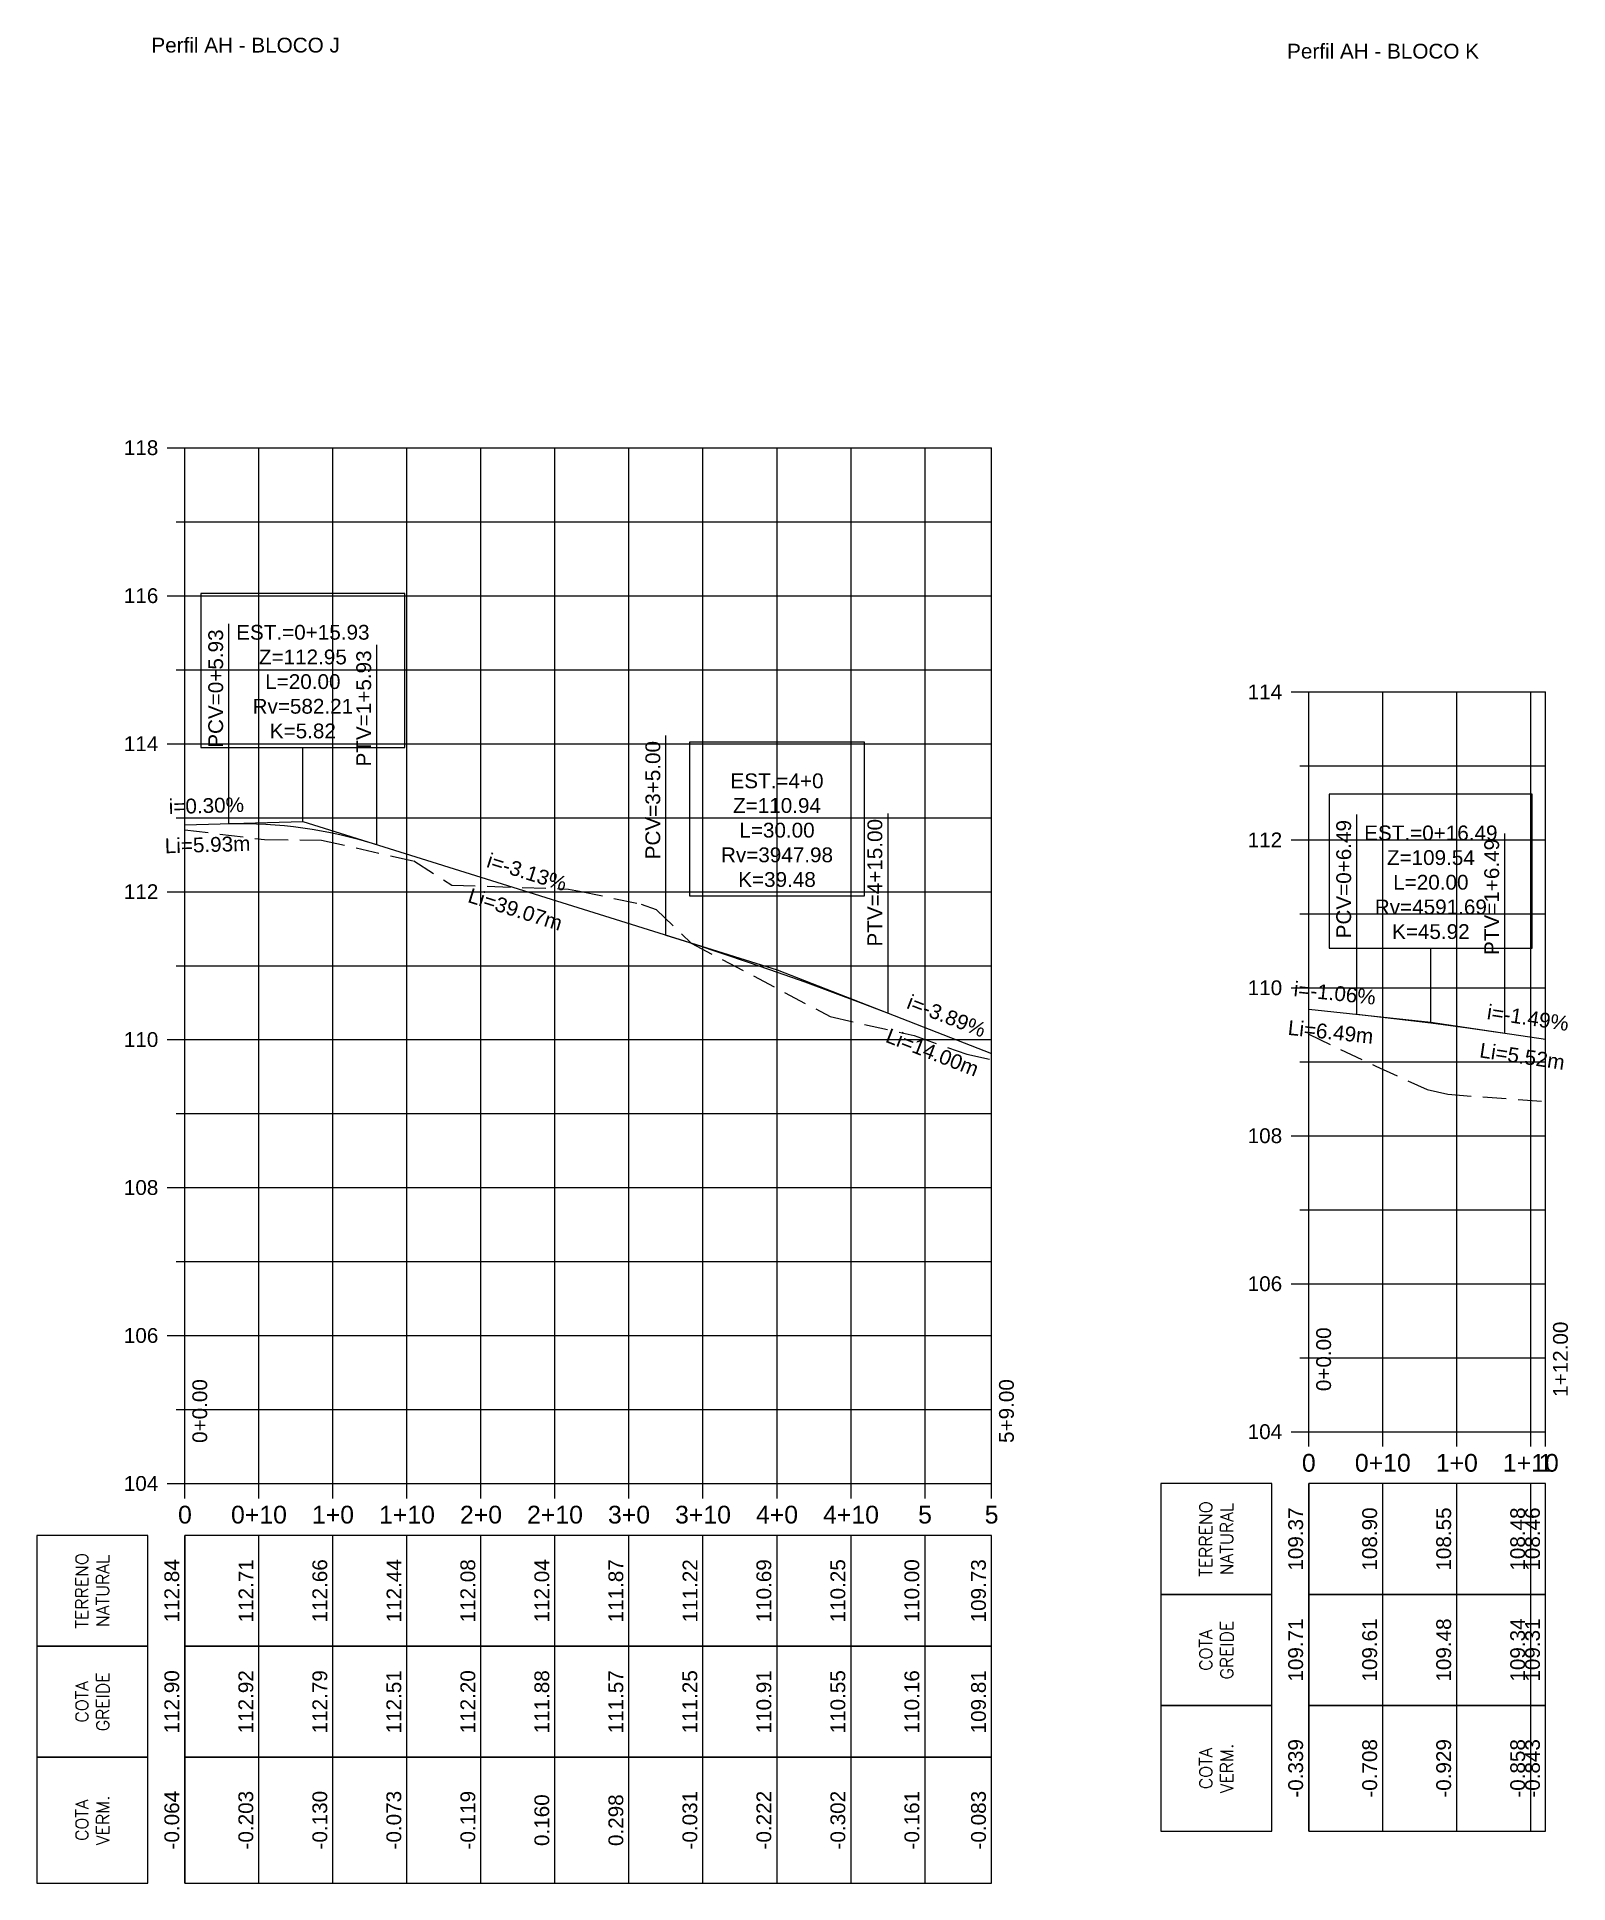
# Model space of a CAD drawing. Header units: metres. Extents: x 436314 to 439216, y 9612307 to 9615043.
# Drawn here: x 439009 to 439215.9, y 9612314.9 to 9612564.5 of the extents above; entities that cross this region are included whole.
import ezdxf

# ---------------------------------------------------------------- set-up
doc = ezdxf.new("R2010")
doc.units = ezdxf.units.M
doc.linetypes.add('HIDDEN', pattern=[9.525, 6.35, -3.175])
for name, color, linetype in [('Borda', 1, 'Continuous'), ('Cota', 2, 'Continuous'), ('COTA-TN', 7, 'Continuous'), ('Estacas', 7, 'Continuous'), ('Malha', 251, 'Continuous'), ('Perfil visualização', 7, 'Continuous'), ('PIs', 2, 'Continuous'), ('Plataforma 1', 10, 'Continuous'), ('Terreno', 3, 'HIDDEN'), ('TEXTO', 7, 'Continuous'), ('TXT-Curvas', 7, 'Continuous'), ('TXT-Estacas', 7, 'Continuous'), ('TXT-Perfil', 7, 'Continuous')]:
    doc.layers.add(name, color=color, linetype=linetype)
doc.styles.add('ARIAL', font='arial.ttf')
doc.styles.add('ROMANS', font='romans.shx')

msp = doc.modelspace()

# ---------------------------------------------------------------- texts
at = {"layer": 'Cota', "color": 2, "linetype": 'Continuous', "lineweight": -3, "char_height": 2, "attachment_point": 6, "style": 'ARIAL'}
for s, insert in [('{\\C256;118  }', (439025.42, 9612508.92)), ('{\\C256;116  }', (439025.42, 9612488.92)), ('{\\C256;114  }', (439177.28, 9612475.92)), ('{\\C256;114  }', (439025.42, 9612468.92)), ('{\\C256;112  }', (439177.28, 9612455.92)), ('{\\C256;112  }', (439025.42, 9612448.92)), ('{\\C256;110  }', (439177.28, 9612435.92)), ('{\\C256;110  }', (439025.42, 9612428.92)), ('{\\C256;108  }', (439177.28, 9612415.92)), ('{\\C256;108  }', (439025.42, 9612408.92)), ('{\\C256;106  }', (439177.28, 9612395.92)), ('{\\C256;106  }', (439025.42, 9612388.92)), ('{\\C256;104  }', (439177.28, 9612375.92)), ('{\\C256;104  }', (439025.42, 9612368.92))]:
    msp.add_mtext(s, dxfattribs=dict(at, insert=insert))
at = {"layer": 'Estacas', "color": 7, "linetype": 'Continuous', "lineweight": -3, "char_height": 2.4, "attachment_point": 2, "style": 'ARIAL'}
for s, insert in [('{\\C256;0}', (439180.88, 9612372.92)), ('{\\C256;0+10}', (439190.88, 9612372.92)), ('{\\C256;1+0}', (439200.88, 9612372.92)), ('{\\C256;1+10}', (439210.88, 9612372.92)), ('{\\C256;1}', (439212.88, 9612372.92)), ('{\\C256;0}', (439029.02, 9612365.92)), ('{\\C256;0+10}', (439039.02, 9612365.92)), ('{\\C256;1+0}', (439049.02, 9612365.92)), ('{\\C256;1+10}', (439059.02, 9612365.92)), ('{\\C256;2+0}', (439069.02, 9612365.92)), ('{\\C256;2+10}', (439079.02, 9612365.92)), ('{\\C256;3+0}', (439089.02, 9612365.92)), ('{\\C256;3+10}', (439099.02, 9612365.92)), ('{\\C256;4+0}', (439109.02, 9612365.92)), ('{\\C256;4+10}', (439119.02, 9612365.92)), ('{\\C256;5}', (439129.02, 9612365.92)), ('{\\C256;5}', (439138.02, 9612365.92))]:
    msp.add_mtext(s, dxfattribs=dict(at, insert=insert))
at = {"layer": 'Perfil visualização', "color": 7, "linetype": 'Continuous', "lineweight": -3, "char_height": 1.7, "attachment_point": 5, "rotation": 90, "style": 'ROMANS'}
for s, insert in [('{\\C256;TERRENO\\PNATURAL}', (439168.38, 9612361.42)), ('{\\C256;TERRENO\\PNATURAL}', (439016.52, 9612354.42)), ('{\\C256;COTA\\PGREIDE}', (439168.38, 9612346.42)), ('{\\C256;COTA\\PGREIDE}', (439016.52, 9612339.42)), ('{\\C256;COTA\\PVERM.}', (439168.38, 9612330.42)), ('{\\C256;COTA\\PVERM.}', (439016.52, 9612323.42))]:
    msp.add_mtext(s, dxfattribs=dict(at, insert=insert))
at = {"layer": 'TEXTO', "color": 4, "linetype": 'Continuous', "lineweight": -3, "char_height": 2, "attachment_point": 7, "style": 'ARIAL'}
for s, insert in [('Perfil AH - BLOCO J', (439024.49, 9612562.32)), ('Perfil AH - BLOCO K', (439177.95, 9612561.5))]:
    msp.add_mtext(s, dxfattribs=dict(at, insert=insert))
at = {"layer": 'TEXTO', "color": 7, "linetype": 'Continuous', "lineweight": -3, "char_height": 2, "style": 'ARIAL'}
for s, insert, attachment_point, rotation in [('i=0.30%', (439031.94, 9612459.53), 8, 1.7213), ('Li=5.93m', (439032.04, 9612456.28), 2, 1.7213), ('i=-3.13%', (439074.93, 9612450.59), 8, 342.5954), ('Li=39.07m', (439073.96, 9612447.49), 2, 342.5954), ('i=-1.06%', (439184.28, 9612434.19), 8, 353.9535), ('i=-3.89%', (439131.56, 9612431.17), 8, 338.7212), ('i=-1.49%', (439210.35, 9612430.87), 8, 351.4983), ('Li=14.00m', (439130.38, 9612428.14), 2, 338.7212), ('Li=6.49m', (439183.94, 9612430.96), 2, 353.9535), ('Li=5.52m', (439209.87, 9612427.66), 2, 351.4983)]:
    msp.add_mtext(s, dxfattribs=dict(at, insert=insert, attachment_point=attachment_point, rotation=rotation))
at = {"layer": 'TXT-Curvas', "color": 7, "linetype": 'Continuous', "lineweight": -3, "char_height": 2, "attachment_point": 9, "rotation": 90, "style": 'ARIAL'}
for s, insert in [('{\\C256;PCV=0+5.93}', (439034.2, 9612484.37)), ('{\\C256;PTV=1+5.93}', (439054.2, 9612481.53)), ('{\\C256;PCV=3+5.00}', (439093.27, 9612469.29)), ('{\\C256;PTV=4+15.00}', (439123.27, 9612458.75)), ('{\\C256;PCV=0+6.49}', (439186.62, 9612458.61)), ('{\\C256;PTV=1+6.49}', (439206.62, 9612456.05))]:
    msp.add_mtext(s, dxfattribs=dict(at, insert=insert))
at = {"layer": 'TXT-Curvas', "color": 7, "linetype": 'Continuous', "lineweight": -3, "char_height": 2, "attachment_point": 8, "style": 'ARIAL'}
for s, insert in [('EST.=0+15.93\\PZ=112.95\\PL=20.00\\PRv=582.21\\PK=5.82', (439044.95, 9612469.62)), ('EST.=4+0\\PZ=110.94\\PL=30.00\\PRv=3947.98\\PK=39.48', (439109.02, 9612449.54)), ('EST.=0+16.49\\PZ=109.54\\PL=20.00\\PRv=4591.69\\PK=45.92', (439197.37, 9612442.5))]:
    msp.add_mtext(s, dxfattribs=dict(at, insert=insert))
at = {"layer": 'TXT-Estacas', "color": 7, "linetype": 'Continuous', "lineweight": -3, "char_height": 2, "attachment_point": 2, "rotation": 90, "style": 'ARIAL'}
for s, insert in [('0+0.00', (439181.88, 9612385.72)), ('1+12.00', (439213.88, 9612385.72)), ('0+0.00', (439030.02, 9612378.72)), ('5+9.00', (439139.02, 9612378.72))]:
    msp.add_mtext(s, dxfattribs=dict(at, insert=insert))
at = {"layer": 'TXT-Perfil', "color": 7, "linetype": 'Continuous', "lineweight": -3, "char_height": 2, "attachment_point": 8, "rotation": 90, "style": 'ARIAL'}
for s, insert in [('109.37', (439180.13, 9612361.42)), ('108.90', (439190.13, 9612361.42)), ('108.55', (439200.13, 9612361.42)), ('108.48', (439210.13, 9612361.42)), ('108.46', (439212.13, 9612361.42)), ('112.84', (439028.27, 9612354.42)), ('112.71', (439038.27, 9612354.42)), ('112.66', (439048.27, 9612354.42)), ('112.44', (439058.27, 9612354.42)), ('112.08', (439068.27, 9612354.42)), ('112.04', (439078.27, 9612354.42)), ('111.87', (439088.27, 9612354.42)), ('111.22', (439098.27, 9612354.42)), ('110.69', (439108.27, 9612354.42)), ('110.25', (439118.27, 9612354.42)), ('110.00', (439128.27, 9612354.42)), ('109.73', (439137.27, 9612354.42)), ('109.71', (439180.13, 9612346.42)), ('109.61', (439190.13, 9612346.42)), ('109.48', (439200.13, 9612346.42)), ('109.34', (439210.13, 9612346.42)), ('109.31', (439212.13, 9612346.42)), ('112.90', (439028.27, 9612339.42)), ('112.92', (439038.27, 9612339.42)), ('112.79', (439048.27, 9612339.42)), ('112.51', (439058.27, 9612339.42)), ('112.20', (439068.27, 9612339.42)), ('111.88', (439078.27, 9612339.42)), ('111.57', (439088.27, 9612339.42)), ('111.25', (439098.27, 9612339.42)), ('110.91', (439108.27, 9612339.42)), ('110.55', (439118.27, 9612339.42)), ('110.16', (439128.27, 9612339.42)), ('109.81', (439137.27, 9612339.42)), ('-0.339', (439180.13, 9612330.42)), ('-0.708', (439190.13, 9612330.42)), ('-0.929', (439200.13, 9612330.42)), ('-0.858', (439210.13, 9612330.42)), ('-0.843', (439212.13, 9612330.42)), ('-0.064', (439028.27, 9612323.42)), ('-0.203', (439038.27, 9612323.42)), ('-0.130', (439048.27, 9612323.42)), ('-0.073', (439058.27, 9612323.42)), ('-0.119', (439068.27, 9612323.42)), ('-0.031', (439098.27, 9612323.42)), ('-0.222', (439108.27, 9612323.42)), ('-0.302', (439118.27, 9612323.42)), ('-0.161', (439128.27, 9612323.42)), ('-0.083', (439137.27, 9612323.42)), ('0.160', (439078.27, 9612323.42)), ('0.298', (439088.27, 9612323.42))]:
    msp.add_mtext(s, dxfattribs=dict(at, insert=insert))

# ---------------------------------------------------------------- linework, layer by layer
at = {"layer": 'Borda', "color": 3, "linetype": 'Continuous', "lineweight": -3}
for p, q in [((439026.62, 9612508.92), (439029.02, 9612508.92)), ((439027.82, 9612498.92), (439029.02, 9612498.92)), ((439026.62, 9612488.92), (439029.02, 9612488.92)), ((439027.82, 9612478.92), (439029.02, 9612478.92)), ((439178.48, 9612475.92), (439180.88, 9612475.92)), ((439026.62, 9612468.92), (439029.02, 9612468.92)), ((439179.68, 9612465.92), (439180.88, 9612465.92)), ((439027.82, 9612458.92), (439029.02, 9612458.92)), ((439178.48, 9612455.92), (439180.88, 9612455.92)), ((439026.62, 9612448.92), (439029.02, 9612448.92)), ((439179.68, 9612445.92), (439180.88, 9612445.92)), ((439027.82, 9612438.92), (439029.02, 9612438.92)), ((439178.48, 9612435.92), (439180.88, 9612435.92)), ((439026.62, 9612428.92), (439029.02, 9612428.92)), ((439179.68, 9612425.92), (439180.88, 9612425.92)), ((439027.82, 9612418.92), (439029.02, 9612418.92)), ((439178.48, 9612415.92), (439180.88, 9612415.92)), ((439026.62, 9612408.92), (439029.02, 9612408.92)), ((439179.68, 9612405.92), (439180.88, 9612405.92)), ((439027.82, 9612398.92), (439029.02, 9612398.92)), ((439178.48, 9612395.92), (439180.88, 9612395.92)), ((439026.62, 9612388.92), (439029.02, 9612388.92)), ((439179.68, 9612385.92), (439180.88, 9612385.92)), ((439027.82, 9612378.92), (439029.02, 9612378.92)), ((439178.48, 9612375.92), (439180.88, 9612375.92)), ((439026.62, 9612368.92), (439029.02, 9612368.92))]:
    msp.add_line(p, q, dxfattribs=at)
at = {"layer": 'Borda', "color": 1, "linetype": 'Continuous', "lineweight": -3}
for p, q in [((439029.02, 9612368.92), (439029.02, 9612508.92)), ((439029.02, 9612508.92), (439138.02, 9612508.92)), ((439138.02, 9612368.92), (439138.02, 9612508.92)), ((439180.88, 9612375.92), (439180.88, 9612475.92)), ((439180.88, 9612475.92), (439212.88, 9612475.92)), ((439212.88, 9612375.92), (439212.88, 9612475.92)), ((439180.88, 9612375.92), (439212.88, 9612375.92)), ((439029.02, 9612368.92), (439138.02, 9612368.92))]:
    msp.add_line(p, q, dxfattribs=at)
at = {"layer": 'COTA-TN', "color": 8, "linetype": 'Continuous', "lineweight": -3}
for p, q in [((439180.88, 9612321.92), (439180.88, 9612368.92)), ((439190.88, 9612321.92), (439190.88, 9612368.92)), ((439200.88, 9612321.92), (439200.88, 9612368.92)), ((439210.88, 9612321.92), (439210.88, 9612368.92)), ((439212.88, 9612321.92), (439212.88, 9612368.92)), ((439029.02, 9612314.92), (439029.02, 9612361.92)), ((439039.02, 9612314.92), (439039.02, 9612361.92)), ((439049.02, 9612314.92), (439049.02, 9612361.92)), ((439059.02, 9612314.92), (439059.02, 9612361.92)), ((439069.02, 9612314.92), (439069.02, 9612361.92)), ((439079.02, 9612314.92), (439079.02, 9612361.92)), ((439089.02, 9612314.92), (439089.02, 9612361.92)), ((439099.02, 9612314.92), (439099.02, 9612361.92)), ((439109.02, 9612314.92), (439109.02, 9612361.92)), ((439119.02, 9612314.92), (439119.02, 9612361.92)), ((439129.02, 9612314.92), (439129.02, 9612361.92)), ((439138.02, 9612314.92), (439138.02, 9612361.92))]:
    msp.add_line(p, q, dxfattribs=at)
for points in [[(439175.88, 9612353.92), (439175.88, 9612368.92), (439160.88, 9612368.92), (439160.88, 9612353.92)], [(439180.88, 9612353.92), (439212.88, 9612353.92), (439212.88, 9612368.92), (439180.88, 9612368.92)], [(439024.02, 9612346.92), (439024.02, 9612361.92), (439009.02, 9612361.92), (439009.02, 9612346.92)], [(439029.02, 9612346.92), (439138.02, 9612346.92), (439138.02, 9612361.92), (439029.02, 9612361.92)], [(439175.88, 9612338.92), (439175.88, 9612353.92), (439160.88, 9612353.92), (439160.88, 9612338.92)], [(439180.88, 9612338.92), (439212.88, 9612338.92), (439212.88, 9612353.92), (439180.88, 9612353.92)], [(439024.02, 9612331.92), (439024.02, 9612346.92), (439009.02, 9612346.92), (439009.02, 9612331.92)], [(439029.02, 9612331.92), (439138.02, 9612331.92), (439138.02, 9612346.92), (439029.02, 9612346.92)], [(439175.88, 9612321.92), (439175.88, 9612338.92), (439160.88, 9612338.92), (439160.88, 9612321.92)], [(439180.88, 9612321.92), (439212.88, 9612321.92), (439212.88, 9612338.92), (439180.88, 9612338.92)], [(439024.02, 9612314.92), (439024.02, 9612331.92), (439009.02, 9612331.92), (439009.02, 9612314.92)], [(439029.02, 9612314.92), (439138.02, 9612314.92), (439138.02, 9612331.92), (439029.02, 9612331.92)]]:
    msp.add_3dface(points, dxfattribs=at)
at = {"layer": 'Estacas', "color": 3, "linetype": 'Continuous', "lineweight": -3}
for p, q in [((439180.88, 9612373.92), (439180.88, 9612375.92)), ((439190.88, 9612373.92), (439190.88, 9612375.92)), ((439200.88, 9612373.92), (439200.88, 9612375.92)), ((439210.88, 9612373.92), (439210.88, 9612375.92)), ((439212.88, 9612373.92), (439212.88, 9612375.92)), ((439029.02, 9612366.92), (439029.02, 9612368.92)), ((439039.02, 9612366.92), (439039.02, 9612368.92)), ((439049.02, 9612366.92), (439049.02, 9612368.92)), ((439059.02, 9612366.92), (439059.02, 9612368.92)), ((439069.02, 9612366.92), (439069.02, 9612368.92)), ((439079.02, 9612366.92), (439079.02, 9612368.92)), ((439089.02, 9612366.92), (439089.02, 9612368.92)), ((439099.02, 9612366.92), (439099.02, 9612368.92)), ((439109.02, 9612366.92), (439109.02, 9612368.92)), ((439119.02, 9612366.92), (439119.02, 9612368.92)), ((439129.02, 9612366.92), (439129.02, 9612368.92)), ((439138.02, 9612366.92), (439138.02, 9612368.92))]:
    msp.add_line(p, q, dxfattribs=at)
at = {"layer": 'Malha', "color": 251, "linetype": 'Continuous', "lineweight": -3}
for p, q in [((439029.02, 9612508.92), (439138.02, 9612508.92)), ((439029.02, 9612368.92), (439029.02, 9612508.92)), ((439039.02, 9612368.92), (439039.02, 9612508.92)), ((439049.02, 9612368.92), (439049.02, 9612508.92)), ((439059.02, 9612368.92), (439059.02, 9612508.92)), ((439069.02, 9612368.92), (439069.02, 9612508.92)), ((439079.02, 9612368.92), (439079.02, 9612508.92)), ((439089.02, 9612368.92), (439089.02, 9612508.92)), ((439099.02, 9612368.92), (439099.02, 9612508.92)), ((439109.02, 9612368.92), (439109.02, 9612508.92)), ((439119.02, 9612368.92), (439119.02, 9612508.92)), ((439129.02, 9612368.92), (439129.02, 9612508.92)), ((439138.02, 9612368.92), (439138.02, 9612508.92)), ((439029.02, 9612498.92), (439138.02, 9612498.92)), ((439029.02, 9612488.92), (439138.02, 9612488.92)), ((439029.02, 9612478.92), (439138.02, 9612478.92)), ((439180.88, 9612475.92), (439212.88, 9612475.92)), ((439180.88, 9612375.92), (439180.88, 9612475.92)), ((439190.88, 9612375.92), (439190.88, 9612475.92)), ((439200.88, 9612375.92), (439200.88, 9612475.92)), ((439210.88, 9612375.92), (439210.88, 9612475.92)), ((439212.88, 9612375.92), (439212.88, 9612475.92)), ((439029.02, 9612468.92), (439138.02, 9612468.92)), ((439180.88, 9612465.92), (439212.88, 9612465.92)), ((439029.02, 9612458.92), (439138.02, 9612458.92)), ((439180.88, 9612455.92), (439212.88, 9612455.92)), ((439029.02, 9612448.92), (439138.02, 9612448.92)), ((439180.88, 9612445.92), (439212.88, 9612445.92)), ((439029.02, 9612438.92), (439138.02, 9612438.92)), ((439180.88, 9612435.92), (439212.88, 9612435.92)), ((439029.02, 9612428.92), (439138.02, 9612428.92)), ((439180.88, 9612425.92), (439212.88, 9612425.92)), ((439029.02, 9612418.92), (439138.02, 9612418.92)), ((439180.88, 9612415.92), (439212.88, 9612415.92)), ((439029.02, 9612408.92), (439138.02, 9612408.92)), ((439180.88, 9612405.92), (439212.88, 9612405.92)), ((439029.02, 9612398.92), (439138.02, 9612398.92)), ((439180.88, 9612395.92), (439212.88, 9612395.92)), ((439029.02, 9612388.92), (439138.02, 9612388.92)), ((439180.88, 9612385.92), (439212.88, 9612385.92)), ((439029.02, 9612378.92), (439138.02, 9612378.92)), ((439180.88, 9612375.92), (439212.88, 9612375.92)), ((439029.02, 9612368.92), (439138.02, 9612368.92))]:
    msp.add_line(p, q, dxfattribs=at)
at = {"layer": 'PIs', "color": 2, "linetype": 'Continuous', "lineweight": -3}
for p, q in [((439029.02, 9612368.92), (439029.02, 9612508.92)), ((439138.02, 9612368.92), (439138.02, 9612508.92)), ((439180.88, 9612375.92), (439180.88, 9612475.92)), ((439212.88, 9612375.92), (439212.88, 9612475.92))]:
    msp.add_line(p, q, dxfattribs=at)
at = {"layer": 'Plataforma 1', "color": 10, "linetype": 'Continuous', "lineweight": -3, "ltscale": 2}
for p, q in [((439029.02, 9612457.94), (439044.95, 9612458.42)), ((439034.95, 9612458.12), (439036.2, 9612458.14)), ((439036.2, 9612458.14), (439037.45, 9612458.14)), ((439037.45, 9612458.14), (439038.7, 9612458.11)), ((439038.7, 9612458.11), (439039.95, 9612458.05)), ((439039.95, 9612458.05), (439041.2, 9612457.97)), ((439041.2, 9612457.97), (439042.45, 9612457.86)), ((439042.45, 9612457.86), (439043.7, 9612457.72)), ((439043.7, 9612457.72), (439044.95, 9612457.56)), ((439044.95, 9612458.42), (439109.02, 9612438.34)), ((439044.95, 9612457.56), (439046.2, 9612457.37)), ((439046.2, 9612457.37), (439047.45, 9612457.15)), ((439047.45, 9612457.15), (439048.7, 9612456.91)), ((439048.7, 9612456.91), (439049.95, 9612456.64)), ((439049.95, 9612456.64), (439051.2, 9612456.34)), ((439051.2, 9612456.34), (439052.45, 9612456.01)), ((439052.45, 9612456.01), (439053.7, 9612455.66)), ((439053.7, 9612455.66), (439054.95, 9612455.28)), ((439094.02, 9612443.04), (439097.77, 9612441.85)), ((439097.77, 9612441.85), (439101.52, 9612440.62)), ((439101.52, 9612440.62), (439105.27, 9612439.35)), ((439105.27, 9612439.35), (439109.02, 9612438.05)), ((439109.02, 9612438.34), (439138.02, 9612427.04)), ((439109.02, 9612438.05), (439112.77, 9612436.72)), ((439112.77, 9612436.72), (439116.52, 9612435.34)), ((439116.52, 9612435.34), (439120.27, 9612433.94)), ((439120.27, 9612433.94), (439124.02, 9612432.5)), ((439180.88, 9612433.04), (439197.37, 9612431.3)), ((439187.37, 9612432.36), (439192.37, 9612431.8)), ((439192.37, 9612431.8), (439197.37, 9612431.19)), ((439197.37, 9612431.3), (439212.88, 9612428.98)), ((439197.37, 9612431.19), (439202.37, 9612430.52)), ((439202.37, 9612430.52), (439207.37, 9612429.8))]:
    msp.add_line(p, q, dxfattribs=at)
at = {"layer": 'Terreno', "color": 3, "linetype": 'HIDDEN', "lineweight": -3, "ltscale": 0.5}
for p, q in [((439029.02, 9612457.3), (439039.78, 9612455.97)), ((439039.78, 9612455.97), (439047.49, 9612455.89)), ((439047.49, 9612455.89), (439059.94, 9612453.07)), ((439059.94, 9612453.07), (439065.08, 9612449.82)), ((439065.08, 9612449.82), (439080.84, 9612449.28)), ((439080.84, 9612449.28), (439082.32, 9612449)), ((439082.32, 9612449), (439090.66, 9612447.24)), ((439090.66, 9612447.24), (439092.69, 9612446.5)), ((439092.69, 9612446.5), (439097.41, 9612441.98)), ((439097.41, 9612441.98), (439116.22, 9612432.03)), ((439116.22, 9612432.03), (439127.55, 9612429.46)), ((439127.55, 9612429.46), (439134.65, 9612426.94)), ((439180.88, 9612429.65), (439189.94, 9612425.32)), ((439134.65, 9612426.94), (439138.02, 9612426.21)), ((439189.94, 9612425.32), (439196.86, 9612422.2)), ((439196.86, 9612422.2), (439199.65, 9612421.53)), ((439199.65, 9612421.53), (439212.88, 9612420.55))]:
    msp.add_line(p, q, dxfattribs=at)
at = {"layer": 'TXT-Curvas', "color": 7, "linetype": 'Continuous', "lineweight": -3}
for p, q in [((439031.18, 9612489.22), (439031.18, 9612468.42)), ((439058.72, 9612489.22), (439031.18, 9612489.22)), ((439058.72, 9612468.42), (439058.72, 9612489.22)), ((439034.95, 9612458.12), (439034.95, 9612485.12)), ((439054.95, 9612455.28), (439054.95, 9612482.28)), ((439094.02, 9612443.04), (439094.02, 9612470.04)), ((439097.19, 9612469.14), (439097.19, 9612448.34)), ((439120.85, 9612469.14), (439097.19, 9612469.14)), ((439120.85, 9612448.34), (439120.85, 9612469.14)), ((439031.18, 9612468.42), (439058.72, 9612468.42)), ((439044.95, 9612458.42), (439044.95, 9612468.42)), ((439183.65, 9612462.1), (439183.65, 9612441.3)), ((439211.08, 9612462.1), (439183.65, 9612462.1)), ((439211.08, 9612441.3), (439211.08, 9612462.1)), ((439124.02, 9612432.5), (439124.02, 9612459.5)), ((439187.37, 9612432.36), (439187.37, 9612459.36)), ((439207.37, 9612429.8), (439207.37, 9612456.8)), ((439097.19, 9612448.34), (439120.85, 9612448.34)), ((439109.02, 9612438.34), (439109.02, 9612448.34)), ((439183.65, 9612441.3), (439211.08, 9612441.3)), ((439197.37, 9612431.3), (439197.37, 9612441.3))]:
    msp.add_line(p, q, dxfattribs=at)

msp.set_redraw_order([(e.dxf.handle, doc.entitydb.next_handle()) for e in msp.query("TEXT MTEXT ATTDEF DIMENSION ARC_DIMENSION")])  # texts and dimensions are drawn at this point

doc.saveas('drawing.dxf')
